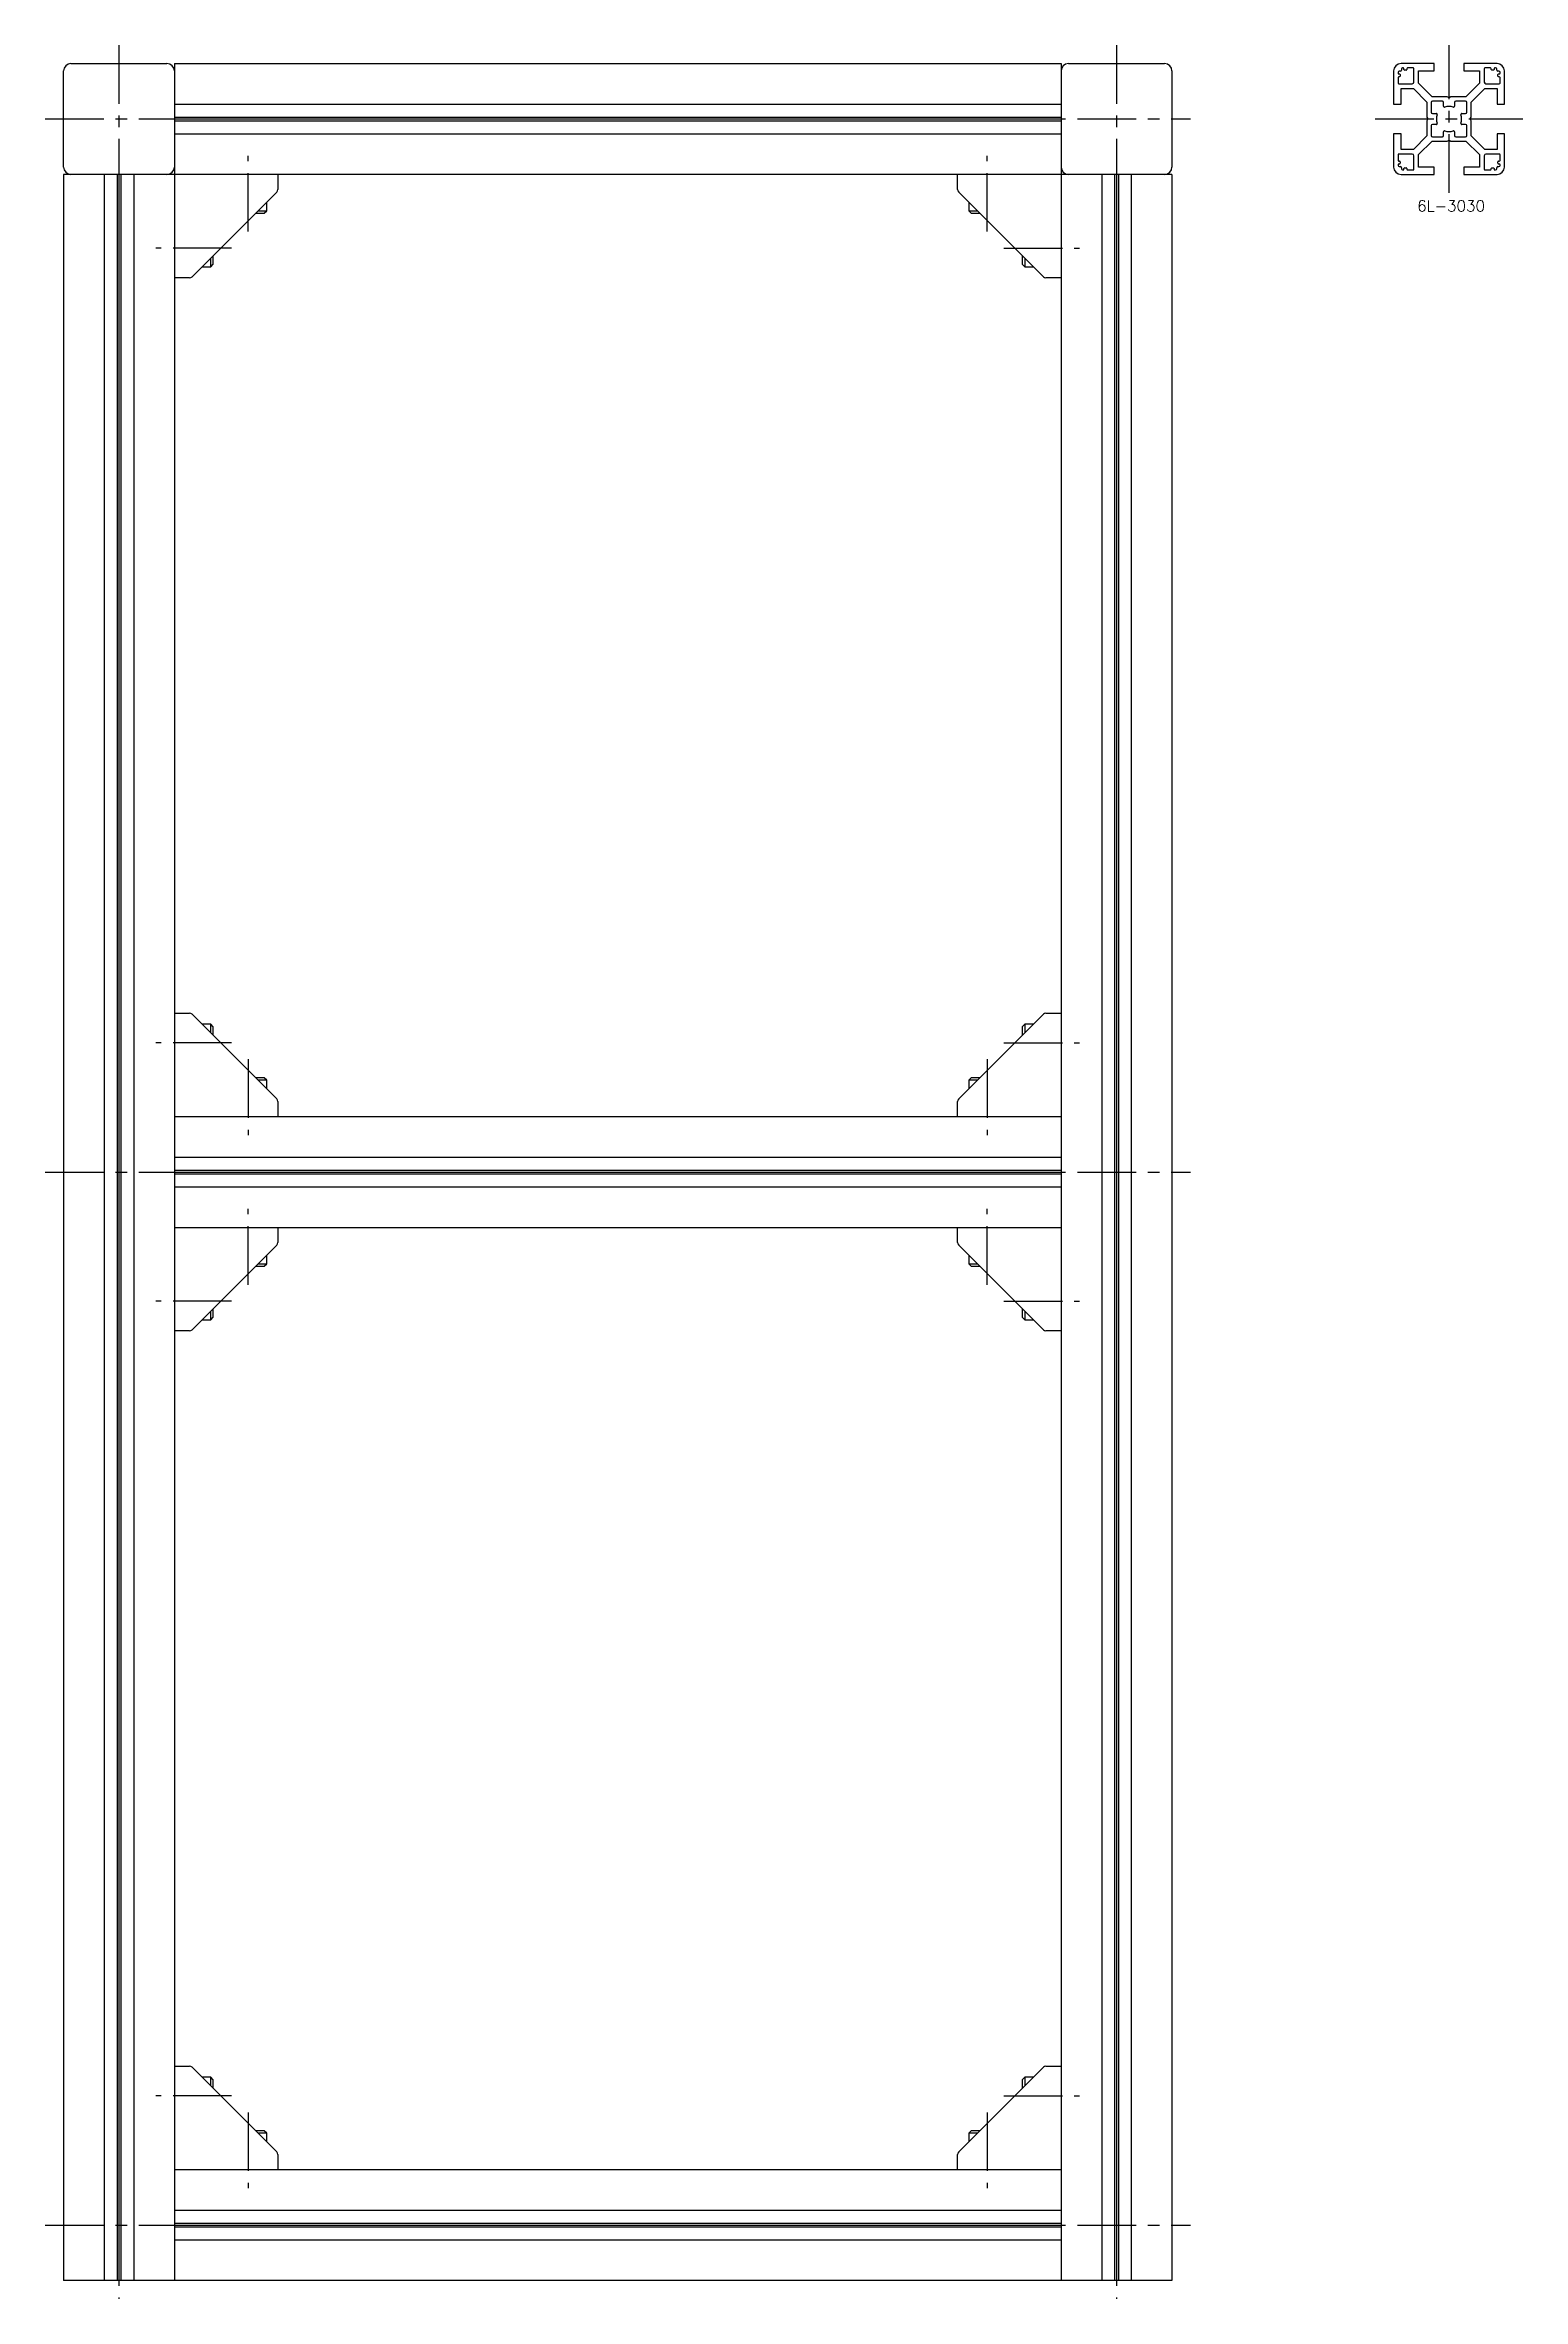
# Model space of a CAD drawing. Extents: x -5 to 761, y -8 to 975.
# Drawn here: x 361 to 761, y 5 to 615 of the extents above; entities that cross this region are included whole.
import ezdxf

# ---------------------------------------------------------------- set-up
doc = ezdxf.new("R2010")
doc.units = 0
doc.header["$LTSCALE"] = 0.5
doc.linetypes.add('CENTER', pattern=[50.8, 31.75, -6.35, 6.35, -6.35])
for name, color, linetype in [('MSM_CENTER', 1, 'CENTER'), ('MSM_CONTINUOUS', 7, 'CONTINUOUS'), ('MSM_PART_NUMBER', 7, 'CONTINUOUS')]:
    doc.layers.add(name, color=color, linetype=linetype)
doc.styles.get("Standard").update_dxf_attribs({"font": 'txt.shx', "height": 3, "bigfont": 'bigfont.shx'})

# ---------------------------------------------------------------- blocks, each defined once
blk = doc.blocks.new('*U10')
at = {"layer": 'MSM_PART_NUMBER'}
blk.add_text('6L-3030', height=3, dxfattribs=at).set_placement((732.36, 569.97))

msp = doc.modelspace()

# ---------------------------------------------------------------- linework, layer by layer
at = {"layer": 'MSM_CENTER'}
for p, q in [((381, 615), (381, 5)), ((651, 615), (651, 5)), ((741, 575), (741, 615)), ((361, 595), (671, 595)), ((721, 595), (761, 595)), ((416, 564.5), (416, 585)), ((616, 564.5), (616, 585)), ((411.5, 560), (391, 560)), ((620.5, 560), (641, 560)), ((411.5, 345), (391, 345)), ((620.5, 345), (641, 345)), ((416, 340.5), (416, 320)), ((616, 340.5), (616, 320)), ((361, 310), (671, 310)), ((416, 279.5), (416, 300)), ((616, 279.5), (616, 300)), ((411.5, 275), (391, 275)), ((620.5, 275), (641, 275)), ((411.5, 60), (391, 60)), ((416, 55.5), (416, 35)), ((616, 55.5), (616, 35)), ((620.5, 60), (641, 60)), ((361, 25), (671, 25))]:
    msp.add_line(p, q, dxfattribs=at)
at = {"layer": 'MSM_CONTINUOUS'}
for p, q in [((368, 610), (394, 610)), ((396, 610), (396, 10)), ((396, 610), (636, 610)), ((636, 610), (636, 10)), ((638, 610), (664, 610)), ((737, 610), (728, 610)), ((737, 608), (737, 610)), ((754, 610), (745, 610)), ((745, 610), (745, 608)), ((366, 582), (366, 608)), ((666, 608), (666, 582)), ((726, 608), (726, 599)), ((727.2, 607.6), (727.2, 607.4)), ((727.2, 606.2), (727.2, 604.7)), ((727.4, 607.2), (727.58, 607.2)), ((727.58, 606.4), (727.4, 606.4)), ((727.4, 604.5), (731, 604.5)), ((727.8, 607.9), (727.5, 607.9)), ((727.78, 607), (727.78, 606.6)), ((728.1, 608.5), (728.1, 608.2)), ((728.6, 608.8), (728.4, 608.8)), ((728.8, 608.42), (728.8, 608.6)), ((729.4, 608.22), (729, 608.22)), ((729.6, 608.6), (729.6, 608.42)), ((731.3, 608.8), (729.8, 608.8)), ((731.5, 605), (731.5, 608.6)), ((732.75, 608), (737, 608)), ((732.75, 604.66), (732.75, 608)), ((736.41, 601), (732.75, 604.66)), ((745, 608), (749.25, 608)), ((749.25, 604.66), (745.59, 601)), ((749.25, 608), (749.25, 604.66)), ((750.5, 608.6), (750.5, 605)), ((752.2, 608.8), (750.7, 608.8)), ((751, 604.5), (754.6, 604.5)), ((752.4, 608.42), (752.4, 608.6)), ((753, 608.22), (752.6, 608.22)), ((753.2, 608.6), (753.2, 608.42)), ((753.6, 608.8), (753.4, 608.8)), ((753.9, 608.2), (753.9, 608.5)), ((754.5, 607.9), (754.2, 607.9)), ((754.22, 606.6), (754.22, 607)), ((754.42, 607.2), (754.6, 607.2)), ((754.6, 606.4), (754.42, 606.4)), ((754.8, 607.4), (754.8, 607.6)), ((754.8, 604.7), (754.8, 606.2)), ((756, 599), (756, 608)), ((396, 599), (636, 599)), ((726, 599), (728, 599)), ((728, 599), (728, 603.25)), ((728, 603.25), (731.34, 603.25)), ((731.34, 603.25), (735, 599.59)), ((735, 599.59), (735, 595.52)), ((736.2, 599.5), (736.2, 596.8)), ((740.48, 601), (736.41, 601)), ((739.2, 599.8), (736.5, 599.8)), ((739.5, 598.5), (739.5, 599.5)), ((741, 600.7), (740.48, 601)), ((741.52, 601), (741, 600.7)), ((745.59, 601), (741.52, 601)), ((742.5, 599.5), (742.5, 598.5)), ((745.5, 599.8), (742.8, 599.8)), ((745.8, 596.8), (745.8, 599.5)), ((747, 599.59), (750.66, 603.25)), ((747, 595.52), (747, 599.59)), ((750.66, 603.25), (754, 603.25)), ((754, 603.25), (754, 599)), ((754, 599), (756, 599)), ((396, 595.52), (636, 595.52)), ((396, 595), (636, 595)), ((396, 594.48), (636, 594.48)), ((735, 595.52), (735.3, 595)), ((735.3, 595), (735, 594.48)), ((735, 594.48), (735, 590.41)), ((736.2, 593.2), (736.2, 590.5)), ((736.5, 596.5), (737.5, 596.5)), ((737.5, 593.5), (736.5, 593.5)), ((744.5, 596.5), (745.5, 596.5)), ((745.5, 593.5), (744.5, 593.5)), ((745.8, 590.5), (745.8, 593.2)), ((746.7, 595), (747, 595.52)), ((747, 594.48), (746.7, 595)), ((747, 590.41), (747, 594.48)), ((396, 591), (636, 591)), ((728, 591), (726, 591)), ((726, 591), (726, 582)), ((728, 586.75), (728, 591)), ((731.34, 586.75), (728, 586.75)), ((735, 590.41), (731.34, 586.75)), ((732.75, 585.34), (736.41, 589)), ((736.41, 589), (740.48, 589)), ((736.5, 590.2), (739.2, 590.2)), ((739.5, 590.5), (739.5, 591.5)), ((740.48, 589), (741, 589.3)), ((741, 589.3), (741.52, 589)), ((741.52, 589), (745.59, 589)), ((742.5, 591.5), (742.5, 590.5)), ((742.8, 590.2), (745.5, 590.2)), ((745.59, 589), (749.25, 585.34)), ((750.66, 586.75), (747, 590.41)), ((754, 586.75), (750.66, 586.75)), ((756, 591), (754, 591)), ((754, 591), (754, 586.75)), ((756, 582), (756, 591)), ((666, 580), (366, 580)), ((366, 580), (366, 10)), ((377, 580), (377, 10)), ((380.48, 580), (380.48, 10)), ((381, 580), (381, 10)), ((381.52, 580), (381.52, 10)), ((385, 580), (385, 10)), ((424, 580), (424, 575.91)), ((608, 575.91), (608, 580)), ((647, 580), (647, 10)), ((650.48, 580), (650.48, 10)), ((651, 580), (651, 10)), ((651.52, 580), (651.52, 10)), ((655, 580), (655, 10)), ((666, 580), (666, 10)), ((727.2, 585.3), (727.2, 583.8)), ((727.2, 582.6), (727.2, 582.4)), ((731, 585.5), (727.4, 585.5)), ((727.4, 583.6), (727.58, 583.6)), ((727.58, 582.8), (727.4, 582.8)), ((727.5, 582.1), (727.8, 582.1)), ((727.78, 583.4), (727.78, 583)), ((728, 580), (737, 580)), ((728.1, 581.8), (728.1, 581.5)), ((728.4, 581.2), (728.6, 581.2)), ((728.8, 581.4), (728.8, 581.58)), ((729, 581.78), (729.4, 581.78)), ((729.6, 581.58), (729.6, 581.4)), ((729.8, 581.2), (731.3, 581.2)), ((731.5, 581.4), (731.5, 585)), ((732.75, 582), (732.75, 585.34)), ((737, 582), (732.75, 582)), ((737, 580), (737, 582)), ((749.25, 582), (745, 582)), ((745, 582), (745, 580)), ((745, 580), (754, 580)), ((749.25, 585.34), (749.25, 582)), ((750.5, 585), (750.5, 581.4)), ((750.7, 581.2), (752.2, 581.2)), ((754.6, 585.5), (751, 585.5)), ((752.4, 581.4), (752.4, 581.58)), ((752.6, 581.78), (753, 581.78)), ((753.2, 581.58), (753.2, 581.4)), ((753.4, 581.2), (753.6, 581.2)), ((753.9, 581.5), (753.9, 581.8)), ((754.2, 582.1), (754.5, 582.1)), ((754.22, 583), (754.22, 583.4)), ((754.42, 583.6), (754.6, 583.6)), ((754.6, 582.8), (754.42, 582.8)), ((754.8, 583.8), (754.8, 585.3)), ((754.8, 582.4), (754.8, 582.6)), ((423.71, 575.21), (400.79, 552.29)), ((631.21, 552.29), (608.29, 575.21)), ((418, 569.5), (420.33, 569.5)), ((418.67, 570.17), (421, 570.17)), ((420.33, 569.5), (421, 570.17)), ((421, 570.17), (421, 572.5)), ((611, 572.5), (611, 570.17)), ((611, 570.17), (611.67, 569.5)), ((611, 570.17), (613.33, 570.17)), ((611.67, 569.5), (614, 569.5)), ((405.83, 555), (405.83, 557.33)), ((405.83, 555), (406.5, 555.67)), ((406.5, 555.67), (406.5, 558)), ((625.5, 558), (625.5, 555.67)), ((625.5, 555.67), (626.17, 555)), ((626.17, 557.33), (626.17, 555)), ((400.09, 552), (396, 552)), ((403.5, 555), (405.83, 555)), ((626.17, 555), (628.5, 555)), ((636, 552), (631.91, 552)), ((396, 353), (400.09, 353)), ((400.79, 352.71), (423.71, 329.79)), ((405.83, 350), (403.5, 350)), ((406.5, 349.33), (405.83, 350)), ((405.83, 347.67), (405.83, 350)), ((406.5, 347), (406.5, 349.33)), ((608.29, 329.79), (631.21, 352.71)), ((626.17, 350), (625.5, 349.33)), ((625.5, 349.33), (625.5, 347)), ((628.5, 350), (626.17, 350)), ((626.17, 350), (626.17, 347.67)), ((631.91, 353), (636, 353)), ((420.33, 335.5), (418, 335.5)), ((421, 334.83), (420.33, 335.5)), ((611.67, 335.5), (611, 334.83)), ((614, 335.5), (611.67, 335.5)), ((421, 334.83), (418.67, 334.83)), ((421, 332.5), (421, 334.83)), ((611, 334.83), (611, 332.5)), ((613.33, 334.83), (611, 334.83)), ((396, 325), (636, 325)), ((424, 329.09), (424, 325)), ((608, 325), (608, 329.09)), ((396, 314), (636, 314)), ((396, 310.52), (636, 310.52)), ((396, 310), (636, 310)), ((396, 309.48), (636, 309.48)), ((396, 306), (636, 306)), ((396, 295), (636, 295)), ((424, 295), (424, 290.91)), ((608, 290.91), (608, 295)), ((423.71, 290.21), (400.79, 267.29)), ((421, 285.17), (421, 287.5)), ((631.21, 267.29), (608.29, 290.21)), ((611, 287.5), (611, 285.17)), ((418, 284.5), (420.33, 284.5)), ((418.67, 285.17), (421, 285.17)), ((420.33, 284.5), (421, 285.17)), ((611, 285.17), (611.67, 284.5)), ((611, 285.17), (613.33, 285.17)), ((611.67, 284.5), (614, 284.5)), ((403.5, 270), (405.83, 270)), ((405.83, 270), (405.83, 272.33)), ((405.83, 270), (406.5, 270.67)), ((406.5, 270.67), (406.5, 273)), ((625.5, 273), (625.5, 270.67)), ((625.5, 270.67), (626.17, 270)), ((626.17, 272.33), (626.17, 270)), ((626.17, 270), (628.5, 270)), ((400.09, 267), (396, 267)), ((636, 267), (631.91, 267)), ((396, 68), (400.09, 68)), ((400.79, 67.71), (423.71, 44.79)), ((608.29, 44.79), (631.21, 67.71)), ((631.91, 68), (636, 68)), ((405.83, 65), (403.5, 65)), ((406.5, 64.33), (405.83, 65)), ((405.83, 62.67), (405.83, 65)), ((406.5, 62), (406.5, 64.33)), ((626.17, 65), (625.5, 64.33)), ((625.5, 64.33), (625.5, 62)), ((628.5, 65), (626.17, 65)), ((626.17, 65), (626.17, 62.67)), ((420.33, 50.5), (418, 50.5)), ((421, 49.83), (418.67, 49.83)), ((421, 49.83), (420.33, 50.5)), ((421, 47.5), (421, 49.83)), ((611.67, 50.5), (611, 49.83)), ((611, 49.83), (611, 47.5)), ((613.33, 49.83), (611, 49.83)), ((614, 50.5), (611.67, 50.5)), ((424, 44.09), (424, 40)), ((608, 40), (608, 44.09)), ((396, 40), (636, 40)), ((396, 29), (636, 29)), ((396, 25.52), (636, 25.52)), ((396, 25), (636, 25)), ((396, 24.48), (636, 24.48)), ((396, 21), (636, 21)), ((666, 10), (366, 10))]:
    msp.add_line(p, q, dxfattribs=at)
for centre, radius, start, end in [((368, 608), 2, 90, 180), ((394, 608), 2, 0, 90), ((638, 608), 2, 90, 180), ((664, 608), 2, 0, 90), ((728, 608), 2, 90, 180), ((754, 608), 2, 0, 90), ((727.5, 607.6), 0.3, 90, 180), ((727.4, 607.4), 0.2, 180, 270), ((727.4, 606.2), 0.2, 90, 180), ((727.4, 604.7), 0.2, 180, 270), ((727.58, 607), 0.2, 0, 90), ((727.58, 606.6), 0.2, 270, 0), ((727.8, 608.2), 0.3, 270, 0), ((728.4, 608.5), 0.3, 90, 180), ((728.6, 608.6), 0.2, 0, 90), ((729, 608.42), 0.2, 180, 270), ((729.4, 608.42), 0.2, 270, 0), ((729.8, 608.6), 0.2, 90, 180), ((731, 605), 0.5, 270, 0), ((731.3, 608.6), 0.2, 0, 90), ((750.7, 608.6), 0.2, 90, 180), ((751, 605), 0.5, 180, 270), ((752.2, 608.6), 0.2, 0, 90), ((752.6, 608.42), 0.2, 180, 270), ((753, 608.42), 0.2, 270, 0), ((753.4, 608.6), 0.2, 90, 180), ((753.6, 608.5), 0.3, 0, 90), ((754.2, 608.2), 0.3, 180, 270), ((754.42, 607), 0.2, 90, 180), ((754.42, 606.6), 0.2, 180, 270), ((754.5, 607.6), 0.3, 0, 90), ((754.6, 607.4), 0.2, 270, 0), ((754.6, 606.2), 0.2, 0, 90), ((754.6, 604.7), 0.2, 270, 0), ((736.5, 599.5), 0.3, 90, 180), ((739.2, 599.5), 0.3, 0, 90), ((739.8, 598.5), 0.3, 180, 288.92464), ((741, 595), 3.4, 71.07536, 108.92464), ((742.2, 598.5), 0.3, 251.07536, 0), ((742.8, 599.5), 0.3, 90, 180), ((745.5, 599.5), 0.3, 0, 90), ((736.5, 596.8), 0.3, 180, 270), ((736.5, 593.2), 0.3, 90, 180), ((737.5, 596.2), 0.3, 341.07536, 90), ((737.5, 593.8), 0.3, 270, 18.92464), ((741, 595), 3.4, 161.07536, 198.92464), ((739.8, 591.5), 0.3, 71.07536, 180), ((741, 595), 3.4, 251.07536, 288.92465), ((742.2, 591.5), 0.3, 0, 108.92464), ((744.5, 596.2), 0.3, 90, 198.92465), ((744.5, 593.8), 0.3, 161.07536, 270), ((741, 595), 3.4, 341.07536, 18.92464), ((745.5, 596.8), 0.3, 270, 0), ((745.5, 593.2), 0.3, 0, 90), ((736.5, 590.5), 0.3, 180, 270), ((739.2, 590.5), 0.3, 270, 0), ((742.8, 590.5), 0.3, 180, 270), ((745.5, 590.5), 0.3, 270, 0), ((368, 582), 2, 180, 270), ((394, 582), 2, 270, 0), ((638, 582), 2, 180, 270), ((664, 582), 2, 270, 0), ((728, 582), 2, 180, 270), ((727.4, 585.3), 0.2, 90, 180), ((727.4, 583.8), 0.2, 180, 270), ((727.4, 582.6), 0.2, 90, 180), ((727.5, 582.4), 0.3, 180, 270), ((727.58, 583.4), 0.2, 0, 90), ((727.58, 583), 0.2, 270, 0), ((727.8, 581.8), 0.3, 0, 90), ((728.4, 581.5), 0.3, 180, 270), ((728.6, 581.4), 0.2, 270, 0), ((729, 581.58), 0.2, 90, 180), ((729.4, 581.58), 0.2, 0, 90), ((729.8, 581.4), 0.2, 180, 270), ((731, 585), 0.5, 0, 90), ((731.3, 581.4), 0.2, 270, 0), ((751, 585), 0.5, 90, 180), ((750.7, 581.4), 0.2, 180, 270), ((752.2, 581.4), 0.2, 270, 0), ((752.6, 581.58), 0.2, 90, 180), ((753, 581.58), 0.2, 0, 90), ((753.4, 581.4), 0.2, 180, 270), ((753.6, 581.5), 0.3, 270, 0), ((754.2, 581.8), 0.3, 90, 180), ((754, 582), 2, 270, 0), ((754.42, 583.4), 0.2, 90, 180), ((754.42, 583), 0.2, 180, 270), ((754.5, 582.4), 0.3, 270, 0), ((754.6, 585.3), 0.2, 0, 90), ((754.6, 583.8), 0.2, 270, 0), ((754.6, 582.6), 0.2, 0, 90), ((423, 575.91), 1, 315, 0), ((609, 575.91), 1, 180, 225), ((400.09, 553), 1, 270, 315), ((631.91, 553), 1, 225, 270), ((400.09, 352), 1, 45, 90), ((631.91, 352), 1, 90, 135), ((423, 329.09), 1, 0, 45), ((609, 329.09), 1, 135, 180), ((423, 290.91), 1, 315, 0), ((609, 290.91), 1, 180, 225), ((400.09, 268), 1, 270, 315), ((631.91, 268), 1, 225, 270), ((400.09, 67), 1, 45, 90), ((631.91, 67), 1, 90, 135), ((423, 44.09), 1, 0, 45), ((609, 44.09), 1, 135, 180)]:
    msp.add_arc(centre, radius, start, end, dxfattribs=at)

# ---------------------------------------------------------------- block references
msp.add_blockref('*U10', (0, 0), dxfattribs=at)

doc.saveas('drawing.dxf')
